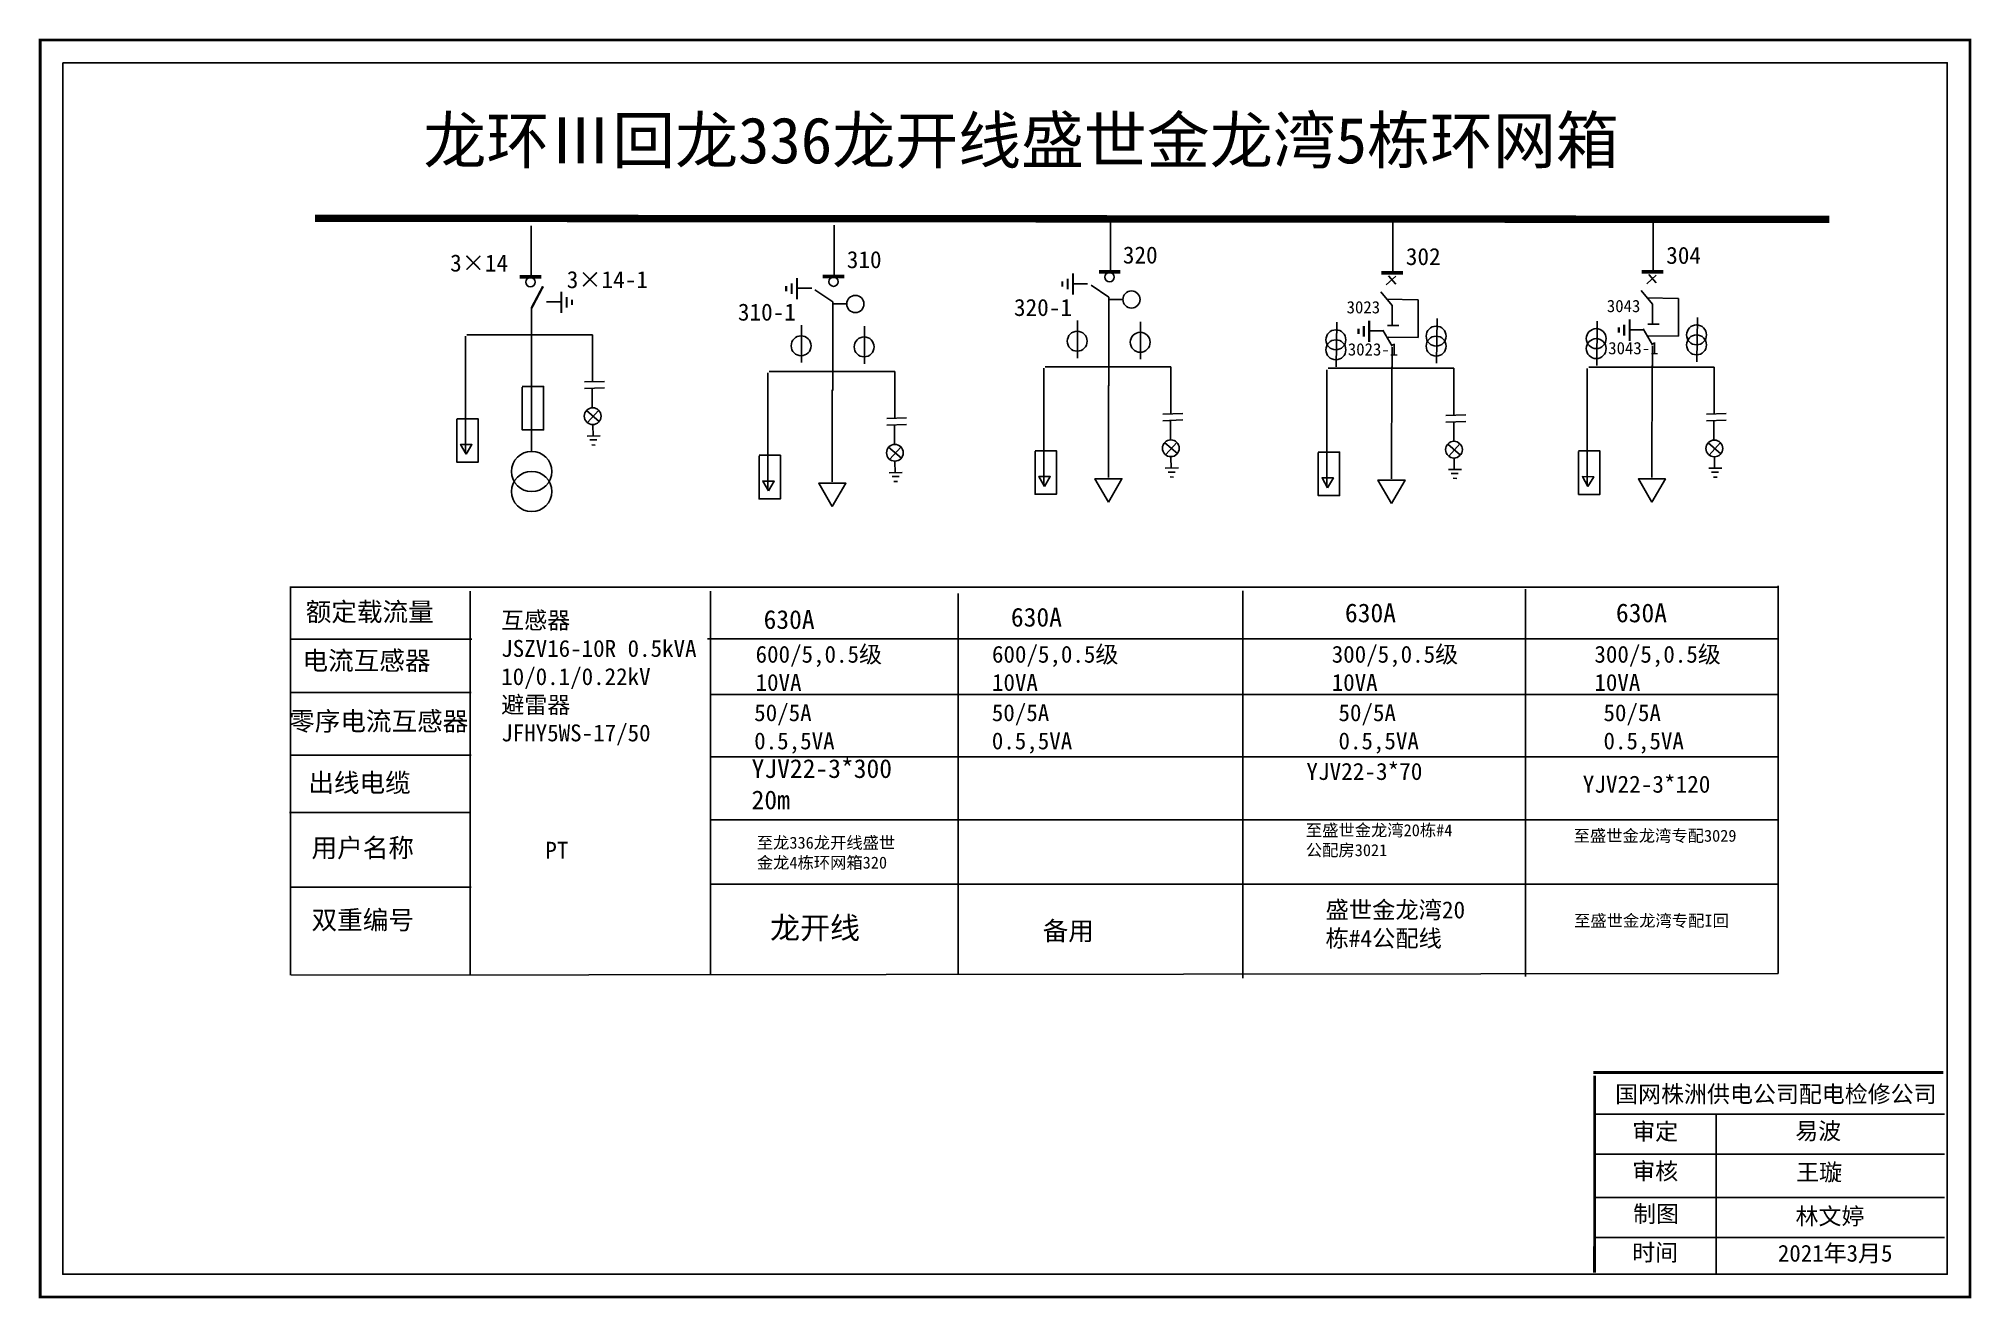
# Model space of a CAD drawing. Header units: millimetres. Extents: x 10 to 4794, y -213 to 2738.
# Drawn here: x 1180.5 to 1306.1, y 1543.3 to 1625.2 of the extents above; entities that cross this region are included whole.
import ezdxf

# ---------------------------------------------------------------- set-up
doc = ezdxf.new("R2010")
doc.units = ezdxf.units.MM
doc.layers.add('2', color=7, linetype='Continuous')
doc.styles.add('hztxt_txtstyle_0.00_0_0', font='simkai.ttf')
doc.styles.add('hztxt_txtstyle_2.70_0_0', font='simkai.ttf', dxfattribs={"height": 2.7})
doc.styles.add('字体', font='', dxfattribs={"height": 2.5})
doc.styles.get('字体').set_extended_font_data('SimSun')

msp = doc.modelspace()

# ---------------------------------------------------------------- texts
at = {"color": 0, "linetype": 'Continuous', "style": '字体'}
msp.add_text('龙环Ⅲ回龙336龙开线盛世金龙湾5栋环网箱', height=3, dxfattribs=at).set_placement((1205.48, 1617.08, -0.05))
at = {"color": 7, "linetype": 'Continuous', "style": 'hztxt_txtstyle_2.70_0_0'}
for s, p in [('3×14', (1207.22, 1610.05)), ('310', (1233.01, 1610.27)), ('320', (1250.96, 1610.57)), ('302', (1269.36, 1610.47)), ('304', (1286.29, 1610.55)), ('3×14-1', (1214.8, 1608.97)), ('310-1', (1225.93, 1606.86)), ('320-1', (1243.88, 1607.16))]:
    msp.add_text(s, height=1.109, dxfattribs=at).set_placement(p)
at = {"color": 7, "char_height": 0.8, "width": 1.7109, "attachment_point": 1, "style": '字体'}
for s, insert in [('3023', (1265.51, 1608.13)), ('3043', (1282.43, 1608.21)), ('3023-1', (1265.59, 1605.39)), ('3043-1', (1282.52, 1605.47))]:
    msp.add_mtext(s, dxfattribs=dict(at, insert=insert))
at = {"color": 7, "linetype": 'Continuous', "attachment_point": 1}
for s, insert, char_height, width, style in [('{\\fSimSun|b0|i0|c134|p2;额定载流量}', (1197.83, 1588.54), 1.2204, 19.6738, 'hztxt_txtstyle_2.70_0_0'), ('{\\fSimSun|b0|i0|c134|p2;630A}', (1265.4, 1588.47), 1.2204, 19.6738, 'hztxt_txtstyle_2.70_0_0'), ('{\\fSimSun|b0|i0|c134|p2;630A}', (1283.02, 1588.47), 1.2204, 19.6738, 'hztxt_txtstyle_2.70_0_0'), ('\\A1;{\\fSimSun|b0|i0|c134|p2;互感器\\PJSZV16-10R 0.5kVA\\P10/0.1/0.22kV\\P避雷器\\PJFHY5WS-17/50}', (1210.54, 1587.93), 1.0983, 20.2524, 'hztxt_txtstyle_2.70_0_0'), ('{\\fSimSun|b0|i0|c134|p2;630A}', (1227.6, 1588.04), 1.2204, 19.6738, 'hztxt_txtstyle_2.70_0_0'), ('{\\fSimSun|b0|i0|c134|p2;630A}', (1243.68, 1588.19), 1.2204, 19.6738, 'hztxt_txtstyle_2.70_0_0'), ('{\\fSimSun|b0|i0|c134|p2;电流互感器}', (1197.62, 1585.37), 1.2204, 19.6738, 'hztxt_txtstyle_2.70_0_0'), ('\\A1;{\\fSimSun|b0|i0|c134|p2;600/5,0.5级\\P10VA}', (1227.08, 1585.72), 1.0983, 20.2524, 'hztxt_txtstyle_2.70_0_0'), ('\\A1;{\\fSimSun|b0|i0|c134|p2;600/5,0.5级\\P10VA}', (1242.45, 1585.72), 1.0983, 20.2524, 'hztxt_txtstyle_2.70_0_0'), ('\\A1;{\\fSimSun|b0|i0|c134|p2;300/5,0.5级\\P10VA}', (1264.54, 1585.72), 1.0983, 20.2524, 'hztxt_txtstyle_2.70_0_0'), ('\\A1;{\\fSimSun|b0|i0|c134|p2;300/5,0.5级\\P10VA}', (1281.62, 1585.72), 1.0983, 20.2524, 'hztxt_txtstyle_2.70_0_0'), ('{\\fSimSun|b0|i0|c134|p2;零序电流互感器}', (1196.75, 1581.43), 1.2204, 19.6738, 'hztxt_txtstyle_2.70_0_0'), ('{\\fSimSun|b0|i0|c134|p2;50/5A\\P0.5,5VA}', (1226.99, 1581.92), 1.0983, 19.6738, 'hztxt_txtstyle_2.70_0_0'), ('{\\fSimSun|b0|i0|c134|p2;50/5A\\P0.5,5VA}', (1242.44, 1581.92), 1.0983, 19.6738, 'hztxt_txtstyle_2.70_0_0'), ('{\\fSimSun|b0|i0|c134|p2;50/5A\\P0.5,5VA}', (1264.98, 1581.92), 1.0983, 19.6738, 'hztxt_txtstyle_2.70_0_0'), ('{\\fSimSun|b0|i0|c134|p2;50/5A\\P0.5,5VA}', (1282.21, 1581.92), 1.0983, 19.6738, 'hztxt_txtstyle_2.70_0_0'), ('YJV22-3*300\\P20m', (1226.82, 1578.35), 1.2204, 19.6738, 'hztxt_txtstyle_2.70_0_0'), ('{\\fSimSun|b0|i0|c134|p2;出线电缆}', (1198, 1577.43), 1.2204, 19.6738, 'hztxt_txtstyle_2.70_0_0'), ('{\\fSimSun|b0|i0|c134|p2;YJV22-3*70}', (1262.89, 1578.11), 1.1094, 17.8852, 'hztxt_txtstyle_2.70_0_0'), ('{\\fSimSun|b0|i0|c134|p2;YJV22-3*120}', (1280.86, 1577.28), 1.1094, 17.8852, 'hztxt_txtstyle_2.70_0_0'), ('{\\fSimSun|b0|i0|c134|p2;用户名称}', (1198.21, 1573.2), 1.2204, 19.6738, 'hztxt_txtstyle_2.70_0_0'), ('{\\fSimSun|b0|i0|c134|p2;至龙336龙开线盛世金龙4栋环网箱320}', (1227.16, 1573.31), 0.7766, 9.8017, 'hztxt_txtstyle_2.70_0_0'), ('{\\fSimSun|b0|i0|c134|p2;至盛世金龙湾20栋#4公配房3021}', (1262.86, 1574.12), 0.7766, 10.2342, 'hztxt_txtstyle_2.70_0_0'), ('{\\fSimSun|b0|i0|c134|p2;至盛世金龙湾专配3029}', (1280.27, 1573.76), 0.7766, 10.2342, 'hztxt_txtstyle_2.70_0_0'), ('{\\fSimSun|b0|i0|c134|p2;PT}', (1213.41, 1572.98), 1.1026, 8.5785, 'hztxt_txtstyle_0.00_0_0'), ('{\\fSimSun|b0|i0|c134|p2;双重编号}', (1198.21, 1568.51), 1.2204, 19.6738, 'hztxt_txtstyle_2.70_0_0'), ('{\\fSimSun|b0|i0|c134|p2;盛世金龙湾20栋#4公配线}', (1264.14, 1569.11), 1.1094, 9.4391, 'hztxt_txtstyle_2.70_0_0'), ('{\\fSimSun|b0|i0|c134|p2;至盛世金龙湾专配I回}', (1280.3, 1568.24), 0.7766, 10.2342, 'hztxt_txtstyle_2.70_0_0'), ('{\\fSimSun|b0|i0|c134|p2;备用}', (1245.75, 1567.8), 1.2204, 19.6738, 'hztxt_txtstyle_2.70_0_0')]:
    msp.add_mtext(s, dxfattribs=dict(at, insert=insert, char_height=char_height, width=width, style=style))
at = {"color": 7, "insert": (1228.02, 1568.1), "char_height": 1.43, "width": 17.776, "attachment_point": 1}
msp.add_mtext('{\\fSimSun|b0|i0|c134|p2;龙开线}', dxfattribs=at)
at = {"color": 0, "linetype": 'Continuous', "attachment_point": 1, "style": '字体'}
for s, insert, char_height, width in [('国网株洲供电公司配电检修公司', (1282.97, 1557.13), 1.0944, 29.9201), ('\\f\uffbfﾬￌﾣﾤ_GB2312|b0|i0|c134|p49;审定', (1284.08, 1554.7), 1.0944, 8.5588), ('易波', (1294.68, 1554.73), 1.094, 8.5588), ('\\f\uffbfﾬￌﾣﾤ_GB2312|b0|i0|c134|p49;审核', (1284.08, 1552.12), 1.0944, 8.5588), ('王璇', (1294.74, 1552.05), 1.094, 8.5588), ('\\f\uffbfﾬￌﾣﾤ_GB2312|b0|i0|c134|p49;制图', (1284.14, 1549.34), 1.0944, 8.5588), ('林文婷', (1294.7, 1549.19), 1.094, 8.5588), ('\\f\uffbfﾬￌﾣﾤ_GB2312|b0|i0|c134|p49;时间', (1284.08, 1546.83), 1.0944, 8.5588), ('2021年3月5', (1293.55, 1546.78), 1.094, 16.0081)]:
    msp.add_mtext(s, dxfattribs=dict(at, insert=insert, char_height=char_height, width=width))

# ---------------------------------------------------------------- blocks, each defined once
blk = doc.blocks.new('JD')
for points in [[(-2, 0.2), (-2, -0.2), (2, 0.2), (2, -0.2)], [(1, -1.2), (1, -0.8), (-1, -1.2), (-1, -0.8)], [(-0.5, -1.8), (-0.5, -2.2), (0.5, -1.8), (0.5, -2.2)]]:
    blk.add_trace(points)

# ---------------------------------------------------------------- linework, layer by layer
at = {"color": 7}
for p, q in [((1212.49, 1613.03), (1212.49, 1609.74)), ((1232.2, 1613.06), (1232.2, 1609.78)), ((1250.15, 1613.36), (1250.15, 1610.07)), ((1268.52, 1613.29), (1268.52, 1610)), ((1285.45, 1613.37), (1285.45, 1610.08)), ((1268.23, 1609.77), (1268.71, 1609.23)), ((1285.64, 1609.82), (1285.02, 1609.26)), ((1285.16, 1609.85), (1285.64, 1609.31)), ((1230.73, 1608.97), (1229.79, 1608.97)), ((1230.94, 1608.87), (1232.1, 1608.08)), ((1248.67, 1609.26), (1247.73, 1609.26)), ((1248.89, 1609.17), (1250.04, 1608.38)), ((1267.74, 1608.74), (1268.47, 1607.85)), ((1268.71, 1609.74), (1268.09, 1609.18)), ((1284.67, 1608.82), (1285.4, 1607.93)), ((1212.51, 1607.71), (1212.51, 1598.38)), ((1213.49, 1608.08), (1214.43, 1608.08)), ((1232.1, 1608.08), (1232.1, 1602.32)), ((1232.1, 1607.94), (1232.96, 1607.94)), ((1250.04, 1608.38), (1250.04, 1602.61)), ((1250.04, 1608.23), (1250.91, 1608.23)), ((1268.1, 1608.26), (1270.16, 1608.22)), ((1268.47, 1607.85), (1268.47, 1606.55)), ((1270.16, 1608.22), (1270.16, 1605.76)), ((1285.03, 1608.33), (1287.08, 1608.3)), ((1285.4, 1607.93), (1285.4, 1606.63)), ((1287.08, 1608.3), (1287.08, 1605.84)), ((1230.06, 1606.57), (1230.06, 1604.13)), ((1234.16, 1606.5), (1234.16, 1604.06)), ((1248.01, 1606.86), (1248.01, 1604.42)), ((1252.11, 1606.79), (1252.11, 1604.35)), ((1264.87, 1606.75), (1264.84, 1603.86)), ((1267.93, 1606.19), (1266.99, 1606.19)), ((1267.86, 1606.24), (1268.47, 1605.2)), ((1268.16, 1606.55), (1268.9, 1606.55)), ((1271.39, 1606.99), (1271.36, 1604.1)), ((1281.8, 1606.83), (1281.77, 1603.94)), ((1284.86, 1606.27), (1283.92, 1606.27)), ((1284.79, 1606.32), (1285.4, 1605.28)), ((1285.09, 1606.63), (1285.83, 1606.63)), ((1288.32, 1607.07), (1288.29, 1604.18)), ((1208.22, 1605.85), (1208.22, 1601.28)), ((1212.44, 1605.93), (1208.31, 1605.93)), ((1208.31, 1605.93), (1216.48, 1605.93)), ((1216.48, 1605.93), (1216.48, 1602.86)), ((1270.16, 1605.76), (1268.21, 1605.78)), ((1268.47, 1605.14), (1268.47, 1603.76)), ((1287.08, 1605.84), (1285.14, 1605.86)), ((1285.4, 1605.22), (1285.4, 1603.84)), ((1227.96, 1603.56), (1236.13, 1603.56)), ((1236.13, 1603.56), (1236.13, 1600.49)), ((1245.82, 1603.76), (1245.82, 1599.2)), ((1245.91, 1603.85), (1254.08, 1603.85)), ((1254.08, 1603.85), (1254.08, 1600.78)), ((1264.23, 1603.67), (1264.23, 1599.11)), ((1264.32, 1603.76), (1272.49, 1603.76)), ((1268.44, 1603.86), (1268.43, 1596.57)), ((1272.49, 1603.76), (1272.49, 1600.69)), ((1281.16, 1603.75), (1281.16, 1599.19)), ((1281.25, 1603.84), (1289.41, 1603.84)), ((1285.37, 1603.94), (1285.36, 1596.65)), ((1289.41, 1603.84), (1289.41, 1600.77)), ((1215.96, 1602.87), (1217.25, 1602.91)), ((1215.96, 1602.44), (1217.25, 1602.48)), ((1216.46, 1602.45), (1216.46, 1601.19)), ((1227.87, 1603.47), (1227.87, 1598.91)), ((1232.07, 1602.35), (1232.07, 1596.37)), ((1250.02, 1602.64), (1250.02, 1596.66)), ((1208.22, 1601.28), (1208.22, 1598.21)), ((1216.08, 1601.01), (1216.91, 1600.29)), ((1216.89, 1601.03), (1216.14, 1600.21)), ((1216.49, 1600.09), (1216.51, 1599.34)), ((1235.61, 1600.49), (1236.9, 1600.53)), ((1235.61, 1600.06), (1236.9, 1600.1)), ((1236.11, 1600.07), (1236.11, 1598.82)), ((1253.56, 1600.78), (1254.85, 1600.83)), ((1253.56, 1600.35), (1254.85, 1600.4)), ((1254.05, 1600.37), (1254.05, 1599.11)), ((1271.97, 1600.69), (1273.26, 1600.74)), ((1271.97, 1600.26), (1273.26, 1600.31)), ((1272.47, 1600.31), (1272.47, 1599.06)), ((1288.9, 1600.77), (1290.19, 1600.82)), ((1288.9, 1600.34), (1290.19, 1600.39)), ((1289.39, 1600.39), (1289.39, 1599.13)), ((1216.12, 1599.35), (1216.97, 1599.37)), ((1216.31, 1599.1), (1216.76, 1599.1)), ((1216.43, 1598.78), (1216.66, 1598.77)), ((1227.87, 1598.91), (1227.87, 1595.83)), ((1235.73, 1598.63), (1236.56, 1597.91)), ((1236.54, 1598.65), (1235.79, 1597.84)), ((1245.82, 1599.2), (1245.82, 1596.13)), ((1253.68, 1598.92), (1254.51, 1598.21)), ((1254.49, 1598.95), (1253.74, 1598.13)), ((1264.23, 1599.11), (1264.23, 1596.04)), ((1272.09, 1598.83), (1272.92, 1598.12)), ((1272.9, 1598.86), (1272.15, 1598.04)), ((1281.16, 1599.19), (1281.16, 1596.12)), ((1289.02, 1598.91), (1289.85, 1598.2)), ((1289.83, 1598.93), (1289.08, 1598.12)), ((1236.14, 1597.71), (1236.15, 1596.96)), ((1253.72, 1597.27), (1254.57, 1597.28)), ((1254.09, 1598.01), (1254.1, 1597.25)), ((1272.5, 1597.92), (1272.51, 1597.16)), ((1289.06, 1597.26), (1289.91, 1597.27)), ((1289.43, 1598), (1289.44, 1597.24)), ((1235.77, 1596.97), (1236.62, 1596.99)), ((1235.96, 1596.72), (1236.41, 1596.72)), ((1236.08, 1596.41), (1236.31, 1596.39)), ((1253.9, 1597.01), (1254.36, 1597.01)), ((1254.03, 1596.7), (1254.26, 1596.69)), ((1272.13, 1597.18), (1272.98, 1597.19)), ((1272.31, 1596.92), (1272.77, 1596.92)), ((1272.44, 1596.61), (1272.67, 1596.6)), ((1289.24, 1597), (1289.7, 1597)), ((1289.37, 1596.69), (1289.6, 1596.68)), ((1208.63, 1586.16), (1196.86, 1586.16)), ((1208.59, 1582.69), (1196.81, 1582.69)), ((1208.59, 1578.61), (1196.81, 1578.61)), ((1208.54, 1574.88), (1196.77, 1574.88)), ((1208.58, 1570.03), (1196.81, 1570.03))]:
    msp.add_line(p, q, dxfattribs=at)
at = {"color": 7, "linetype": 'Continuous'}
for p, q in [((1196.79, 1589.54), (1293.56, 1589.54)), ((1196.83, 1564.31), (1196.83, 1589.54)), ((1208.52, 1589.27), (1208.52, 1564.31)), ((1224.15, 1589.27), (1224.15, 1564.31)), ((1240.26, 1589.11), (1240.26, 1564.33)), ((1258.76, 1589.3), (1258.76, 1564.12)), ((1277.13, 1589.4), (1277.13, 1564.22)), ((1293.56, 1589.61), (1293.56, 1564.42)), ((1223.96, 1586.17), (1293.56, 1586.17)), ((1224.15, 1582.55), (1293.56, 1582.55)), ((1224.15, 1578.5), (1293.56, 1578.5)), ((1224.15, 1574.4), (1293.56, 1574.4)), ((1224.15, 1570.22), (1293.56, 1570.22)), ((1293.56, 1564.42), (1196.91, 1564.31))]:
    msp.add_line(p, q, dxfattribs=at)
at = {"color": 0, "linetype": 'Continuous'}
for p, q in [((1281.64, 1555.27), (1304.39, 1555.27)), ((1289.54, 1555.21), (1289.54, 1544.93)), ((1281.64, 1552.68), (1304.39, 1552.68)), ((1281.64, 1549.85), (1304.39, 1549.85)), ((1281.64, 1547.26), (1304.39, 1547.26))]:
    msp.add_line(p, q, dxfattribs=at)
at = {"color": 0, "linetype": 'Continuous', "const_width": 0.182}
msp.add_lwpolyline([(1180.56, 1625.1), (1306.04, 1625.1), (1306.04, 1543.39), (1180.56, 1543.39)], close=True, dxfattribs=at)
at = {"color": 0, "linetype": 'Continuous'}
msp.add_lwpolyline([(1182.03, 1623.62), (1304.56, 1623.62), (1304.56, 1544.87), (1182.03, 1544.87)], close=True, dxfattribs=at)
at = {"color": 7, "const_width": 0.48, "elevation": -0.05}
msp.add_lwpolyline([(1198.43, 1613.51), (1296.89, 1613.44)], dxfattribs=at)
at = {"color": 7}
for points, const_width in [([(1211.74, 1609.7), (1213.14, 1609.7)], 0.238), ([(1231.45, 1609.73), (1232.85, 1609.73)], 0.238), ([(1249.4, 1610.02), (1250.8, 1610.02)], 0.238), ([(1267.77, 1609.96), (1269.17, 1609.96)], 0.238), ([(1284.7, 1610.04), (1286.1, 1610.04)], 0.238), ([(1212.51, 1607.67), (1213.26, 1609.09)], 0.15)]:
    msp.add_lwpolyline(points, dxfattribs=dict(at, const_width=const_width))
for points in [[(1211.91, 1602.54), (1211.91, 1599.75), (1213.3, 1599.75), (1213.3, 1602.58), (1211.91, 1602.58)], [(1207.66, 1600.45), (1207.66, 1597.65), (1209.04, 1597.65), (1209.04, 1600.48), (1207.66, 1600.48)], [(1227.31, 1598.07), (1227.31, 1595.27), (1228.69, 1595.27), (1228.69, 1598.11), (1227.31, 1598.11)], [(1245.25, 1598.37), (1245.25, 1595.57), (1246.64, 1595.57), (1246.64, 1598.4), (1245.25, 1598.4)], [(1263.67, 1598.28), (1263.67, 1595.48), (1265.05, 1595.48), (1265.05, 1598.31), (1263.67, 1598.31)], [(1280.59, 1598.36), (1280.59, 1595.56), (1281.98, 1595.56), (1281.98, 1598.39), (1280.59, 1598.39)]]:
    msp.add_lwpolyline(points, dxfattribs=at)
for points in [[(1208.26, 1598.17), (1208.64, 1598.8), (1207.9, 1598.81)], [(1227.91, 1595.79), (1228.29, 1596.42), (1227.55, 1596.43)], [(1232.07, 1594.77), (1232.95, 1596.29), (1231.19, 1596.29)], [(1245.86, 1596.08), (1246.24, 1596.72), (1245.5, 1596.73)], [(1250.02, 1595.06), (1250.9, 1596.58), (1249.14, 1596.58)], [(1264.27, 1595.99), (1264.65, 1596.63), (1263.91, 1596.64)], [(1268.43, 1594.97), (1269.31, 1596.49), (1267.55, 1596.49)], [(1281.2, 1596.07), (1281.58, 1596.71), (1280.84, 1596.72)], [(1285.36, 1595.05), (1286.24, 1596.57), (1284.48, 1596.57)]]:
    msp.add_lwpolyline(points, close=True, dxfattribs=at)
at = {"color": 0, "linetype": 'Continuous', "const_width": 0.182}
for points in [[(1281.56, 1557.98), (1304.31, 1557.98)], [(1281.64, 1557.77), (1281.63, 1544.97)]]:
    msp.add_lwpolyline(points, dxfattribs=at)
at = {"color": 7}
for centre, radius in [((1250.1, 1609.69), 0.305), ((1212.44, 1609.36), 0.305), ((1232.15, 1609.39), 0.305), ((1251.52, 1608.23), 0.559), ((1233.57, 1607.94), 0.559), ((1247.99, 1605.52), 0.647), ((1252.09, 1605.45), 0.647), ((1264.81, 1605.61), 0.647), ((1271.33, 1605.85), 0.647), ((1281.74, 1605.69), 0.647), ((1288.26, 1605.93), 0.647), ((1230.04, 1605.22), 0.647), ((1234.14, 1605.15), 0.647), ((1264.81, 1604.96), 0.647), ((1271.33, 1605.2), 0.647), ((1281.74, 1605.04), 0.647), ((1288.26, 1605.28), 0.647), ((1216.49, 1600.65), 0.545), ((1236.14, 1598.27), 0.545), ((1254.08, 1598.56), 0.545), ((1272.49, 1598.47), 0.545), ((1289.42, 1598.55), 0.545)]:
    msp.add_circle(centre, radius, dxfattribs=at)
at = {"layer": '2', "color": 7}
for centre in [(1212.52, 1597.05), (1212.52, 1595.75)]:
    msp.add_circle(centre, 1.31, dxfattribs=at)

# ---------------------------------------------------------------- block references
at = {"color": 7, "yscale": 0.3494655254594363, "zscale": 0.3494655254595134}
for p, xscale, rotation in [((1247.72, 1609.24), -0.3494655254594363, 270), ((1214.45, 1608.05), 0.3494655254594363, 90), ((1229.77, 1608.94), -0.3494655254594363, 270), ((1266.98, 1606.16), -0.3494655254594363, 270), ((1283.91, 1606.24), -0.3494655254594363, 270)]:
    msp.add_blockref('JD', p, dxfattribs=dict(at, xscale=xscale, rotation=rotation))

msp.set_redraw_order([(e.dxf.handle, doc.entitydb.next_handle()) for e in msp.query("TEXT MTEXT ATTDEF DIMENSION ARC_DIMENSION")])  # texts and dimensions are drawn at this point

doc.saveas('drawing.dxf')
